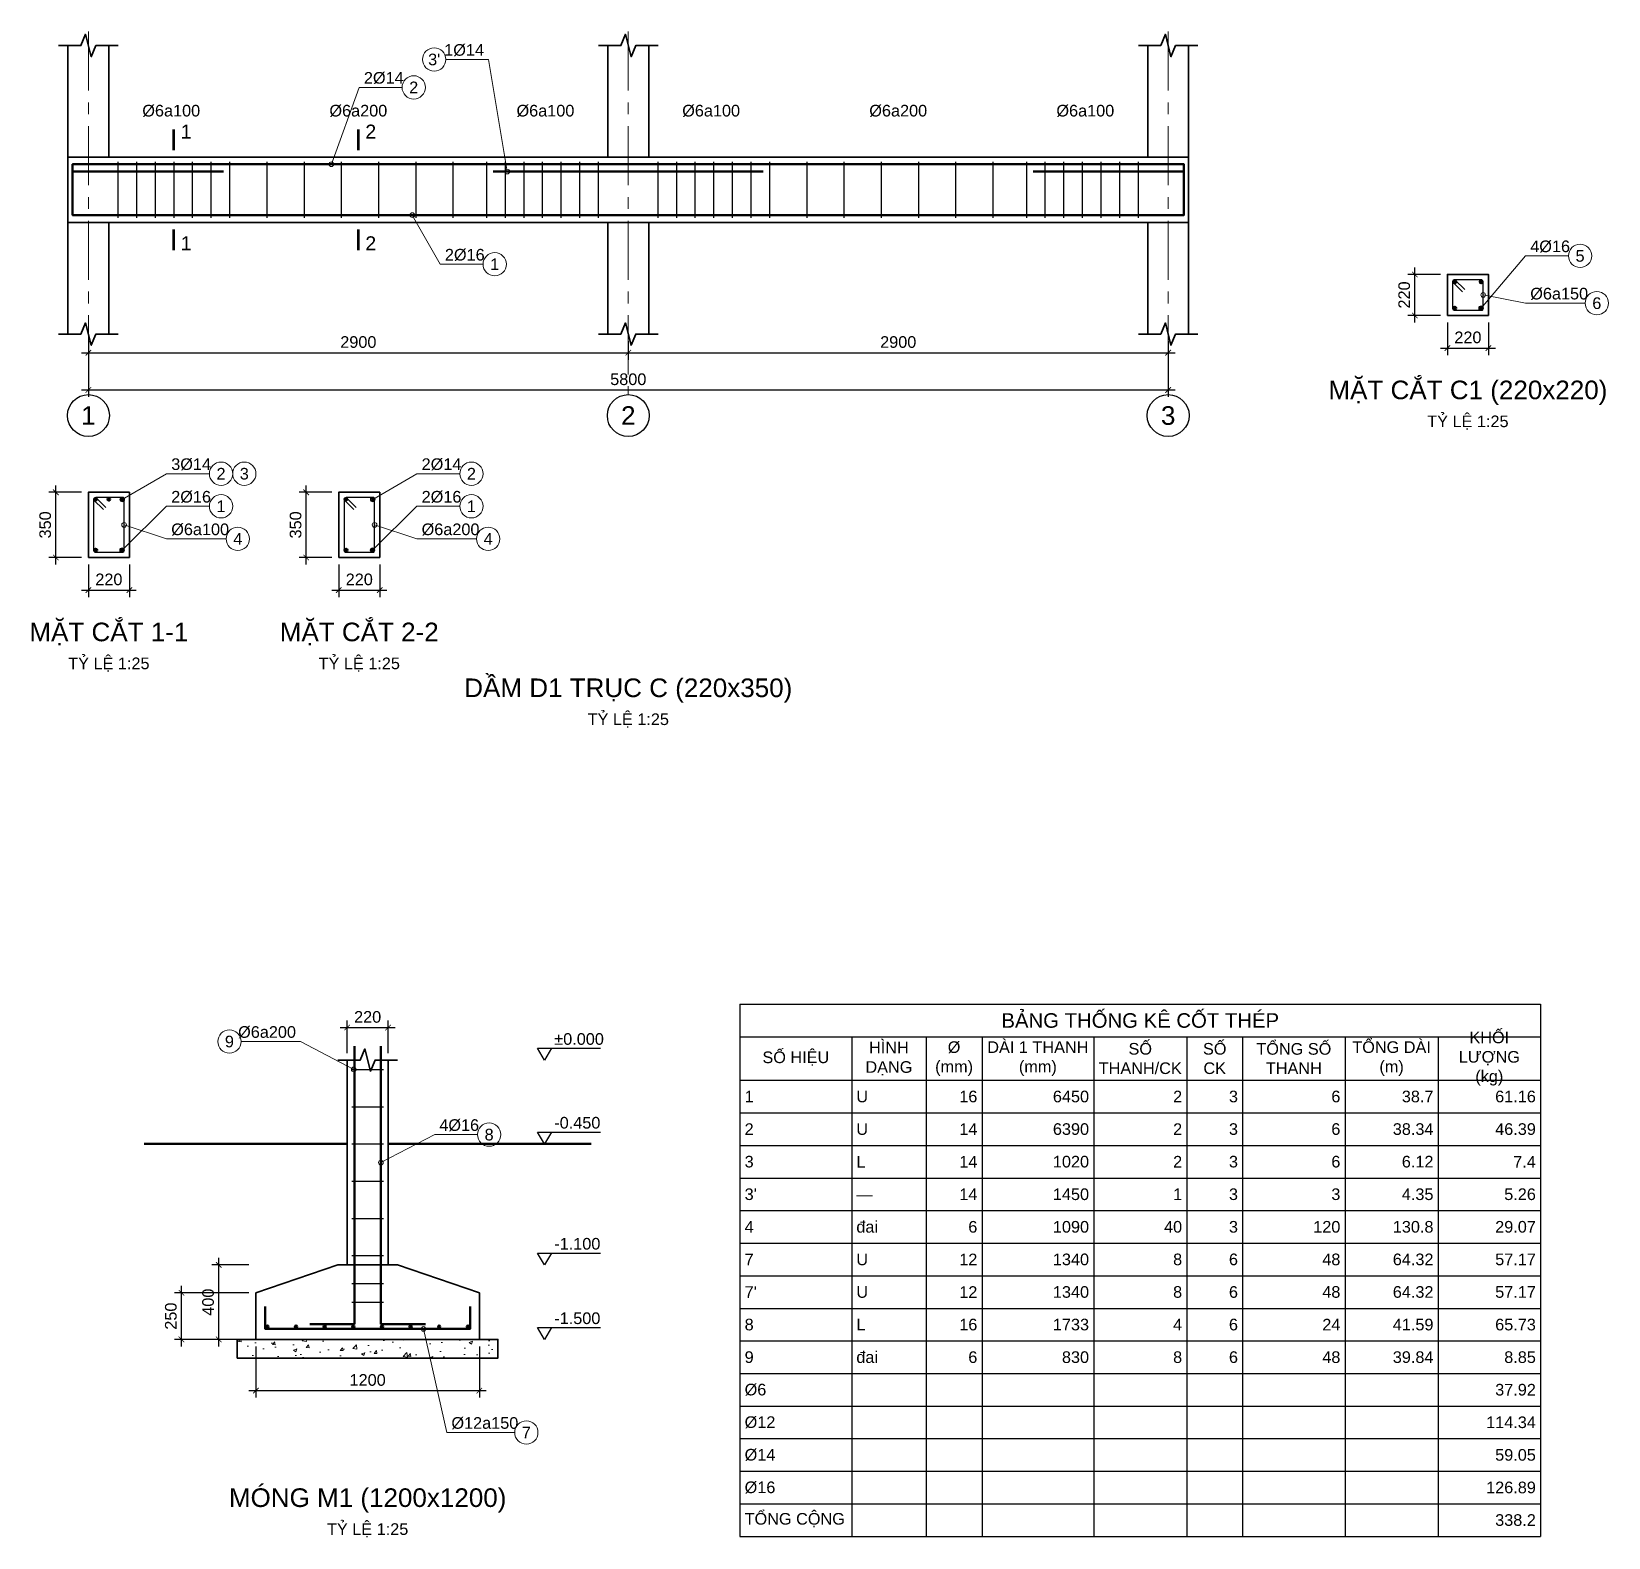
# Model space of a CAD drawing. Header units: millimetres. Extents: x -3500 to 198005, y -63125 to 18900.
# Drawn here: x -305 to 8165, y -52064 to -43975 of the extents above; entities that cross this region are included whole.
import ezdxf
from ezdxf.enums import TextEntityAlignment as Align

# ---------------------------------------------------------------- set-up
doc = ezdxf.new("R2010")
doc.units = ezdxf.units.MM
doc.header["$LTSCALE"] = 40
doc.linetypes.add('CENTER', pattern=[50.8, 31.75, -6.35, 6.35, -6.35])
for name, color, linetype, lineweight in [('A-ELEV-OTLN', 7, 'Continuous', 50), ('S-ANNO-DIMS', 1, 'Continuous', 18), ('S-ANNO-SYMB', 7, 'Continuous', 25), ('S-ANNO-TEXT', 7, 'Continuous', 18), ('S-CONC', 7, 'Continuous', 35), ('S-CONC-PATT', 8, 'Continuous', 9), ('S-GRID', 1, 'CENTER', 18), ('S-GRID-IDEN', 7, 'Continuous', 25), ('S-REBR', 1, 'Continuous', 50), ('S-REBR-STIR', 3, 'Continuous', 25)]:
    doc.layers.add(name, color=color, linetype=linetype, lineweight=lineweight)
doc.styles.add('MCP-ARIAL', font='arial.ttf')
doc.dimstyles.new('MCP-1-25', dxfattribs={"dimscale": 25, "dimtxt": 2.5, "dimasz": 1.2, "dimexe": 1.5, "dimexo": 1.5, "dimgap": 1, "dimtad": 1, "dimdec": 0, "dimdsep": 46, "dimtxsty": 'MCP-ARIAL', "dimblk": 'ARCHTICK', "dimblk1": 'ARCHTICK', "dimblk2": 'ARCHTICK', "dimcen": 0.09, "dimdle": 1.5, "dimclrd": 256, "dimclre": 256, "dimclrt": 256, "dimadec": 0, "dimazin": 0, "dimtfac": 1, "dimtdec": 4, "dimtmove": 2, "dimatfit": 3, "dimfxl": 1, "dimtolj": 1, "dimtzin": 0, "dimarcsym": 0})

msp = doc.modelspace()

# ---------------------------------------------------------------- texts
at = {"layer": 'S-ANNO-SYMB', "style": 'MCP-ARIAL'}
for s, height, p in [('1', 75, (495.5, -44550)), ('2', 75, (1487.5, -44550)), ('1', 75, (495.5, -45150)), ('2', 75, (1487.5, -45150)), ('±0.000', 62.5, (2502.5, -49417.5)), ('-0.450', 62.5, (2502.5, -49867.5)), ('-1.100', 62.5, (2502.5, -50517.5)), ('-1.500', 62.5, (2502.5, -50917.5))]:
    msp.add_text(s, height=height, dxfattribs=at).set_placement(p)
at = {"layer": 'S-ANNO-TEXT', "style": 'MCP-ARIAL'}
for s, p in [('1Ø14', (2125, -44105)), ('Ø6a200', (1115, -49380))]:
    msp.add_text(s, height=62.5, dxfattribs=at).set_placement(p, align=Align.RIGHT)
for s, p in [("3'", (1857.5, -44125)), ('2', (1747.5, -44275)), ('1', (2182.5, -45225)), ('5', (8012.5, -45180)), ('6', (8102.5, -45434)), ('2', (712.5, -46350)), ('3', (837.5, -46350)), ('2', (2057.5, -46350)), ('1', (712.5, -46525)), ('1', (2057.5, -46525)), ('4', (802.5, -46700)), ('4', (2147.5, -46700)), ('9', (757.5, -49400)), ('8', (2152.5, -49900)), ('7', (2352.5, -51500))]:
    msp.add_text(s, height=62.5, dxfattribs=at).set_placement(p, align=Align.MIDDLE_CENTER)
for s, p in [('2Ø14', (1480, -44255)), ('2Ø16', (1915, -45205)), ('4Ø16', (7745, -45160)), ('Ø6a150', (7745, -45414)), ('3Ø14', (445, -46330)), ('2Ø14', (1790, -46330)), ('2Ø16', (445, -46505)), ('2Ø16', (1790, -46505)), ('Ø6a100', (445, -46680)), ('Ø6a200', (1790, -46680)), ('4Ø16', (1885, -49880)), ('Ø12a150', (1950, -51480))]:
    msp.add_text(s, height=62.5, dxfattribs=at).set_placement(p)
for s, p in [('Ø6a100', (445, -44450)), ('Ø6a200', (1450, -44450)), ('Ø6a100', (2455, -44450)), ('Ø6a100', (3345, -44450)), ('Ø6a200', (4350, -44450)), ('Ø6a100', (5355, -44450))]:
    msp.add_text(s, height=62.5, dxfattribs=at).set_placement(p, align=Align.BOTTOM_CENTER)
for s, height, p in [('MẶT CẮT C1 (220x220)', 100, (7410, -45950)), ('TỶ LỆ 1:25', 62.5, (7410, -46100)), ('MẶT CẮT 1-1', 100, (110, -47250)), ('MẶT CẮT 2-2', 100, (1455, -47250)), ('TỶ LỆ 1:25', 62.5, (110, -47400)), ('TỶ LỆ 1:25', 62.5, (1455, -47400)), ('DẦM D1 TRỤC C (220x350)', 100, (2900, -47550)), ('TỶ LỆ 1:25', 62.5, (2900, -47700)), ('MÓNG M1 (1200x1200)', 100, (1500, -51900)), ('TỶ LỆ 1:25', 62.5, (1500, -52050))]:
    msp.add_text(s, height=height, dxfattribs=at).set_placement(p, align=Align.CENTER)
at = {"layer": 'S-GRID-IDEN', "style": 'MCP-ARIAL'}
for s, p in [('1', (0, -46037.5)), ('2', (2900, -46037.5)), ('3', (5800, -46037.5))]:
    msp.add_text(s, height=100, dxfattribs=at).set_placement(p, align=Align.MIDDLE_CENTER)

# ---------------------------------------------------------------- blocks, each defined once
blk = doc.blocks.new('_ArchTick')
at = {"color": 0, "linetype": 'ByBlock', "const_width": 0.15}
blk.add_lwpolyline([(-0.5, -0.5), (0.5, 0.5)], dxfattribs=at)
blk = doc.blocks.new('*D76')
at = {"layer": 'Defpoints', "color": 0, "transparency": 16777216}
for p in [(0, -45600), (2900, -45600), (2900, -45700)]:
    blk.add_point(p, dxfattribs=at)
at = {"layer": 'S-ANNO-DIMS', "lineweight": -2, "transparency": 16777216}
for p, q in [((0, -45637.5), (0, -45737.5)), ((2900, -45637.5), (2900, -45737.5)), ((-37.5, -45700), (2937.5, -45700))]:
    blk.add_line(p, q, dxfattribs=at)
at = {"layer": 'S-ANNO-DIMS', "lineweight": -2, "transparency": 16777216, "xscale": 30, "yscale": 30, "zscale": 30, "rotation": 180}
blk.add_blockref('_ArchTick', (0, -45700), dxfattribs=at)
at = {"layer": 'S-ANNO-DIMS', "lineweight": -2, "transparency": 16777216, "xscale": 30, "yscale": 30, "zscale": 30}
blk.add_blockref('_ArchTick', (2900, -45700), dxfattribs=at)
at = {"layer": 'S-ANNO-DIMS', "transparency": 16777216, "insert": (1450, -45643.1), "char_height": 62.5, "attachment_point": 5, "style": 'MCP-ARIAL'}
blk.add_mtext('\\A1;2900', dxfattribs=at)
blk = doc.blocks.new('*D77')
at = {"layer": 'Defpoints', "color": 0, "transparency": 16777216}
for p in [(2900, -45600), (5800, -45600), (5800, -45700)]:
    blk.add_point(p, dxfattribs=at)
at = {"layer": 'S-ANNO-DIMS', "lineweight": -2, "transparency": 16777216}
for p, q in [((2900, -45637.5), (2900, -45737.5)), ((5800, -45637.5), (5800, -45737.5)), ((2862.5, -45700), (5837.5, -45700))]:
    blk.add_line(p, q, dxfattribs=at)
at = {"layer": 'S-ANNO-DIMS', "lineweight": -2, "transparency": 16777216, "xscale": 30, "yscale": 30, "zscale": 30, "rotation": 180}
blk.add_blockref('_ArchTick', (2900, -45700), dxfattribs=at)
at = {"layer": 'S-ANNO-DIMS', "lineweight": -2, "transparency": 16777216, "xscale": 30, "yscale": 30, "zscale": 30}
blk.add_blockref('_ArchTick', (5800, -45700), dxfattribs=at)
at = {"layer": 'S-ANNO-DIMS', "transparency": 16777216, "insert": (4350, -45643.1), "char_height": 62.5, "attachment_point": 5, "style": 'MCP-ARIAL'}
blk.add_mtext('\\A1;2900', dxfattribs=at)
blk = doc.blocks.new('*D78')
at = {"layer": 'Defpoints', "color": 0, "transparency": 16777216}
for p in [(0, -45600), (5800, -45600), (5800, -45900)]:
    blk.add_point(p, dxfattribs=at)
at = {"layer": 'S-ANNO-DIMS', "lineweight": -2, "transparency": 16777216}
for p, q in [((0, -45637.5), (0, -45937.5)), ((5800, -45637.5), (5800, -45937.5)), ((-37.5, -45900), (5837.5, -45900))]:
    blk.add_line(p, q, dxfattribs=at)
at = {"layer": 'S-ANNO-DIMS', "lineweight": -2, "transparency": 16777216, "xscale": 30, "yscale": 30, "zscale": 30, "rotation": 180}
blk.add_blockref('_ArchTick', (0, -45900), dxfattribs=at)
at = {"layer": 'S-ANNO-DIMS', "lineweight": -2, "transparency": 16777216, "xscale": 30, "yscale": 30, "zscale": 30}
blk.add_blockref('_ArchTick', (5800, -45900), dxfattribs=at)
at = {"layer": 'S-ANNO-DIMS', "transparency": 16777216, "insert": (2900, -45843.1), "char_height": 62.5, "attachment_point": 5, "style": 'MCP-ARIAL'}
blk.add_mtext('\\A1;5800', dxfattribs=at)
blk = doc.blocks.new('*D79')
at = {"layer": 'Defpoints', "color": 0, "transparency": 16777216}
for p in [(0, -46800), (220, -46800), (220, -46975)]:
    blk.add_point(p, dxfattribs=at)
at = {"layer": 'S-ANNO-DIMS', "lineweight": -2, "transparency": 16777216}
for p, q in [((0, -46837.5), (0, -47012.5)), ((220, -46837.5), (220, -47012.5)), ((-37.5, -46975), (257.5, -46975))]:
    blk.add_line(p, q, dxfattribs=at)
at = {"layer": 'S-ANNO-DIMS', "lineweight": -2, "transparency": 16777216, "xscale": 30, "yscale": 30, "zscale": 30, "rotation": 180}
blk.add_blockref('_ArchTick', (0, -46975), dxfattribs=at)
at = {"layer": 'S-ANNO-DIMS', "lineweight": -2, "transparency": 16777216, "xscale": 30, "yscale": 30, "zscale": 30}
blk.add_blockref('_ArchTick', (220, -46975), dxfattribs=at)
at = {"layer": 'S-ANNO-DIMS', "transparency": 16777216, "insert": (110, -46918.1), "char_height": 62.5, "attachment_point": 5, "style": 'MCP-ARIAL'}
blk.add_mtext('\\A1;220', dxfattribs=at)
blk = doc.blocks.new('*D80')
at = {"layer": 'Defpoints', "color": 0, "transparency": 16777216}
for p in [(-175, -46450), (0, -46450), (0, -46800)]:
    blk.add_point(p, dxfattribs=at)
at = {"layer": 'S-ANNO-DIMS', "lineweight": -2, "transparency": 16777216}
for p, q in [((-175, -46837.5), (-175, -46412.5)), ((-37.5, -46450), (-212.5, -46450)), ((-37.5, -46800), (-212.5, -46800))]:
    blk.add_line(p, q, dxfattribs=at)
at = {"layer": 'S-ANNO-DIMS', "lineweight": -2, "transparency": 16777216, "xscale": 30, "yscale": 30, "zscale": 30}
for p, rotation in [((-175, -46450), 90), ((-175, -46800), 270)]:
    blk.add_blockref('_ArchTick', p, dxfattribs=dict(at, rotation=rotation))
at = {"layer": 'S-ANNO-DIMS', "transparency": 16777216, "insert": (-231.9, -46625), "char_height": 62.5, "attachment_point": 5, "rotation": 90, "style": 'MCP-ARIAL'}
blk.add_mtext('\\A1;350', dxfattribs=at)
blk = doc.blocks.new('*D81')
at = {"layer": 'Defpoints', "color": 0, "transparency": 16777216}
for p in [(1345, -46800), (1565, -46800), (1565, -46975)]:
    blk.add_point(p, dxfattribs=at)
at = {"layer": 'S-ANNO-DIMS', "lineweight": -2, "transparency": 16777216}
for p, q in [((1345, -46837.5), (1345, -47012.5)), ((1565, -46837.5), (1565, -47012.5)), ((1307.5, -46975), (1602.5, -46975))]:
    blk.add_line(p, q, dxfattribs=at)
at = {"layer": 'S-ANNO-DIMS', "lineweight": -2, "transparency": 16777216, "xscale": 30, "yscale": 30, "zscale": 30, "rotation": 180}
blk.add_blockref('_ArchTick', (1345, -46975), dxfattribs=at)
at = {"layer": 'S-ANNO-DIMS', "lineweight": -2, "transparency": 16777216, "xscale": 30, "yscale": 30, "zscale": 30}
blk.add_blockref('_ArchTick', (1565, -46975), dxfattribs=at)
at = {"layer": 'S-ANNO-DIMS', "transparency": 16777216, "insert": (1455, -46918.1), "char_height": 62.5, "attachment_point": 5, "style": 'MCP-ARIAL'}
blk.add_mtext('\\A1;220', dxfattribs=at)
blk = doc.blocks.new('*D82')
at = {"layer": 'Defpoints', "color": 0, "transparency": 16777216}
for p in [(1170, -46450), (1345, -46450), (1345, -46800)]:
    blk.add_point(p, dxfattribs=at)
at = {"layer": 'S-ANNO-DIMS', "lineweight": -2, "transparency": 16777216}
for p, q in [((1170, -46837.5), (1170, -46412.5)), ((1307.5, -46450), (1132.5, -46450)), ((1307.5, -46800), (1132.5, -46800))]:
    blk.add_line(p, q, dxfattribs=at)
at = {"layer": 'S-ANNO-DIMS', "lineweight": -2, "transparency": 16777216, "xscale": 30, "yscale": 30, "zscale": 30}
for p, rotation in [((1170, -46450), 90), ((1170, -46800), 270)]:
    blk.add_blockref('_ArchTick', p, dxfattribs=dict(at, rotation=rotation))
at = {"layer": 'S-ANNO-DIMS', "transparency": 16777216, "insert": (1113.1, -46625), "char_height": 62.5, "attachment_point": 5, "rotation": 90, "style": 'MCP-ARIAL'}
blk.add_mtext('\\A1;350', dxfattribs=at)
blk = doc.blocks.new('*D83')
at = {"layer": 'Defpoints', "color": 0, "transparency": 16777216}
for p in [(7300, -45500), (7520, -45500), (7520, -45675)]:
    blk.add_point(p, dxfattribs=at)
at = {"layer": 'S-ANNO-DIMS', "lineweight": -2, "transparency": 16777216}
for p, q in [((7300, -45537.5), (7300, -45712.5)), ((7520, -45537.5), (7520, -45712.5)), ((7262.5, -45675), (7557.5, -45675))]:
    blk.add_line(p, q, dxfattribs=at)
at = {"layer": 'S-ANNO-DIMS', "lineweight": -2, "transparency": 16777216, "xscale": 30, "yscale": 30, "zscale": 30, "rotation": 180}
blk.add_blockref('_ArchTick', (7300, -45675), dxfattribs=at)
at = {"layer": 'S-ANNO-DIMS', "lineweight": -2, "transparency": 16777216, "xscale": 30, "yscale": 30, "zscale": 30}
blk.add_blockref('_ArchTick', (7520, -45675), dxfattribs=at)
at = {"layer": 'S-ANNO-DIMS', "transparency": 16777216, "insert": (7410, -45618.1), "char_height": 62.5, "attachment_point": 5, "style": 'MCP-ARIAL'}
blk.add_mtext('\\A1;220', dxfattribs=at)
blk = doc.blocks.new('*D84')
at = {"layer": 'Defpoints', "color": 0, "transparency": 16777216}
for p in [(7125, -45280), (7300, -45280), (7300, -45500)]:
    blk.add_point(p, dxfattribs=at)
at = {"layer": 'S-ANNO-DIMS', "lineweight": -2, "transparency": 16777216}
for p, q in [((7262.5, -45280), (7087.5, -45280)), ((7125, -45537.5), (7125, -45242.5)), ((7262.5, -45500), (7087.5, -45500))]:
    blk.add_line(p, q, dxfattribs=at)
at = {"layer": 'S-ANNO-DIMS', "lineweight": -2, "transparency": 16777216, "xscale": 30, "yscale": 30, "zscale": 30}
for p, rotation in [((7125, -45280), 90), ((7125, -45500), 270)]:
    blk.add_blockref('_ArchTick', p, dxfattribs=dict(at, rotation=rotation))
at = {"layer": 'S-ANNO-DIMS', "transparency": 16777216, "insert": (7068.1, -45390), "char_height": 62.5, "attachment_point": 5, "rotation": 90, "style": 'MCP-ARIAL'}
blk.add_mtext('\\A1;220', dxfattribs=at)
blk = doc.blocks.new('*D85')
at = {"layer": 'Defpoints', "color": 0, "transparency": 16777216}
for p in [(900, -51000), (2100, -51000), (2100, -51275)]:
    blk.add_point(p, dxfattribs=at)
at = {"layer": 'S-ANNO-DIMS', "lineweight": -2, "transparency": 16777216}
for p, q in [((900, -51037.5), (900, -51312.5)), ((2100, -51037.5), (2100, -51312.5)), ((862.5, -51275), (2137.5, -51275))]:
    blk.add_line(p, q, dxfattribs=at)
at = {"layer": 'S-ANNO-DIMS', "lineweight": -2, "transparency": 16777216, "xscale": 30, "yscale": 30, "zscale": 30, "rotation": 180}
blk.add_blockref('_ArchTick', (900, -51275), dxfattribs=at)
at = {"layer": 'S-ANNO-DIMS', "lineweight": -2, "transparency": 16777216, "xscale": 30, "yscale": 30, "zscale": 30}
blk.add_blockref('_ArchTick', (2100, -51275), dxfattribs=at)
at = {"layer": 'S-ANNO-DIMS', "transparency": 16777216, "insert": (1500, -51218.1), "char_height": 62.5, "attachment_point": 5, "style": 'MCP-ARIAL'}
blk.add_mtext('\\A1;1200', dxfattribs=at)
blk = doc.blocks.new('*D86')
at = {"layer": 'Defpoints', "color": 0, "transparency": 16777216}
for p in [(1610, -49325), (1390, -49500), (1610, -49500)]:
    blk.add_point(p, dxfattribs=at)
at = {"layer": 'S-ANNO-DIMS', "lineweight": -2, "transparency": 16777216}
for p, q in [((1390, -49462.5), (1390, -49287.5)), ((1610, -49462.5), (1610, -49287.5)), ((1352.5, -49325), (1647.5, -49325))]:
    blk.add_line(p, q, dxfattribs=at)
at = {"layer": 'S-ANNO-DIMS', "lineweight": -2, "transparency": 16777216, "xscale": 30, "yscale": 30, "zscale": 30, "rotation": 180}
blk.add_blockref('_ArchTick', (1390, -49325), dxfattribs=at)
at = {"layer": 'S-ANNO-DIMS', "lineweight": -2, "transparency": 16777216, "xscale": 30, "yscale": 30, "zscale": 30}
blk.add_blockref('_ArchTick', (1610, -49325), dxfattribs=at)
at = {"layer": 'S-ANNO-DIMS', "transparency": 16777216, "insert": (1500, -49268.1), "char_height": 62.5, "attachment_point": 5, "style": 'MCP-ARIAL'}
blk.add_mtext('\\A1;220', dxfattribs=at)
blk = doc.blocks.new('*D87')
at = {"layer": 'Defpoints', "color": 0, "transparency": 16777216}
for p in [(700, -50600), (900, -50600), (900, -51000)]:
    blk.add_point(p, dxfattribs=at)
at = {"layer": 'S-ANNO-DIMS', "lineweight": -2, "transparency": 16777216}
for p, q in [((700, -51037.5), (700, -50562.5)), ((862.5, -50600), (662.5, -50600)), ((862.5, -51000), (662.5, -51000))]:
    blk.add_line(p, q, dxfattribs=at)
at = {"layer": 'S-ANNO-DIMS', "lineweight": -2, "transparency": 16777216, "xscale": 30, "yscale": 30, "zscale": 30}
for p, rotation in [((700, -50600), 90), ((700, -51000), 270)]:
    blk.add_blockref('_ArchTick', p, dxfattribs=dict(at, rotation=rotation))
at = {"layer": 'S-ANNO-DIMS', "transparency": 16777216, "insert": (643.1, -50800), "char_height": 62.5, "attachment_point": 5, "rotation": 90, "style": 'MCP-ARIAL'}
blk.add_mtext('\\A1;400', dxfattribs=at)
blk = doc.blocks.new('*D88')
at = {"layer": 'Defpoints', "color": 0, "transparency": 16777216}
for p in [(500, -50750), (900, -50750), (900, -51000)]:
    blk.add_point(p, dxfattribs=at)
at = {"layer": 'S-ANNO-DIMS', "lineweight": -2, "transparency": 16777216}
for p, q in [((500, -51037.5), (500, -50712.5)), ((862.5, -50750), (462.5, -50750)), ((862.5, -51000), (462.5, -51000))]:
    blk.add_line(p, q, dxfattribs=at)
at = {"layer": 'S-ANNO-DIMS', "lineweight": -2, "transparency": 16777216, "xscale": 30, "yscale": 30, "zscale": 30}
for p, rotation in [((500, -50750), 90), ((500, -51000), 270)]:
    blk.add_blockref('_ArchTick', p, dxfattribs=dict(at, rotation=rotation))
at = {"layer": 'S-ANNO-DIMS', "transparency": 16777216, "insert": (443.1, -50875), "char_height": 62.5, "attachment_point": 5, "rotation": 90, "style": 'MCP-ARIAL'}
blk.add_mtext('\\A1;250', dxfattribs=at)
blk = doc.blocks.new('*T89')
at = {"layer": 'S-ANNO-TEXT', "color": 0, "linetype": 'ByBlock', "lineweight": -2, "transparency": 16777216}
for p, q in [((0, 0), (4300, 0)), ((0, 0), (0, -2858.1)), ((4300, 0), (4300, -2858.1)), ((0, -175), (4300, -175)), ((600, -175), (600, -2858.1)), ((1000, -175), (1000, -2858.1)), ((1300, -175), (1300, -2858.1)), ((1900, -175), (1900, -2858.1)), ((2400, -175), (2400, -2858.1)), ((2700, -175), (2700, -2858.1)), ((3250, -175), (3250, -2858.1)), ((3750, -175), (3750, -2858.1)), ((0, -408.1), (4300, -408.1)), ((0, -583.1), (4300, -583.1)), ((0, -758.1), (4300, -758.1)), ((0, -933.1), (4300, -933.1)), ((0, -1108.1), (4300, -1108.1)), ((0, -1283.1), (4300, -1283.1)), ((0, -1458.1), (4300, -1458.1)), ((0, -1633.1), (4300, -1633.1)), ((0, -1808.1), (4300, -1808.1)), ((0, -1983.1), (4300, -1983.1)), ((0, -2158.1), (4300, -2158.1)), ((0, -2333.1), (4300, -2333.1)), ((0, -2508.1), (4300, -2508.1)), ((0, -2683.1), (4300, -2683.1)), ((0, -2858.1), (4300, -2858.1))]:
    blk.add_line(p, q, dxfattribs=at)
at = {"layer": 'S-ANNO-TEXT', "color": 0, "transparency": 16777216, "style": 'MCP-ARIAL'}
for s, insert, char_height, width, attachment_point in [('BẢNG THỐNG KÊ CỐT THÉP', (2150, -87.5), 78.125, 4250, 5), ('KHỐI LƯỢNG (kg)', (4025, -291.6), 62.5, 500, 5), ('SỐ HIỆU', (300, -291.6), 62.5, 550, 5), ('HÌNH DẠNG', (800, -291.6), 62.5, 350, 5), ('Ø (mm)', (1150, -291.6), 62.5, 250, 5), ('DÀI 1 THANH (mm)', (1600, -291.6), 62.5, 550, 5), ('SỐ THANH/CK', (2150, -291.6), 62.5, 450, 5), ('SỐ CK', (2550, -291.6), 62.5, 250, 5), ('TỔNG SỐ THANH', (2975, -291.6), 62.5, 500, 5), ('TỔNG DÀI (m)', (3500, -291.6), 62.5, 450, 5), ('1', (25, -495.6), 62.5, 550, 4), ('U', (625, -495.6), 62.5, 350, 4), ('16', (1275, -495.6), 62.5, 250, 6), ('6450', (1875, -495.6), 62.5, 550, 6), ('2', (2375, -495.6), 62.5, 450, 6), ('3', (2675, -495.6), 62.5, 250, 6), ('6', (3225, -495.6), 62.5, 500, 6), ('38.7', (3725, -495.6), 62.5, 450, 6), ('61.16', (4275, -495.6), 62.5, 500, 6), ('2', (25, -670.6), 62.5, 550, 4), ('U', (625, -670.6), 62.5, 350, 4), ('14', (1275, -670.6), 62.5, 250, 6), ('6390', (1875, -670.6), 62.5, 550, 6), ('2', (2375, -670.6), 62.5, 450, 6), ('3', (2675, -670.6), 62.5, 250, 6), ('6', (3225, -670.6), 62.5, 500, 6), ('38.34', (3725, -670.6), 62.5, 450, 6), ('46.39', (4275, -670.6), 62.5, 500, 6), ('3', (25, -845.6), 62.5, 550, 4), ('L', (625, -845.6), 62.5, 350, 4), ('14', (1275, -845.6), 62.5, 250, 6), ('1020', (1875, -845.6), 62.5, 550, 6), ('2', (2375, -845.6), 62.5, 450, 6), ('3', (2675, -845.6), 62.5, 250, 6), ('6', (3225, -845.6), 62.5, 500, 6), ('6.12', (3725, -845.6), 62.5, 450, 6), ('7.4', (4275, -845.6), 62.5, 500, 6), ("3'", (25, -1020.6), 62.5, 550, 4), ('14', (1275, -1020.6), 62.5, 250, 6), ('1450', (1875, -1020.6), 62.5, 550, 6), ('1', (2375, -1020.6), 62.5, 450, 6), ('3', (2675, -1020.6), 62.5, 250, 6), ('3', (3225, -1020.6), 62.5, 500, 6), ('4.35', (3725, -1020.6), 62.5, 450, 6), ('5.26', (4275, -1020.6), 62.5, 500, 6), ('—', (625, -1020.6), 62.5, 350, 4), ('4', (25, -1195.6), 62.5, 550, 4), ('đai', (625, -1195.6), 62.5, 350, 4), ('6', (1275, -1195.6), 62.5, 250, 6), ('1090', (1875, -1195.6), 62.5, 550, 6), ('40', (2375, -1195.6), 62.5, 450, 6), ('3', (2675, -1195.6), 62.5, 250, 6), ('120', (3225, -1195.6), 62.5, 500, 6), ('130.8', (3725, -1195.6), 62.5, 450, 6), ('29.07', (4275, -1195.6), 62.5, 500, 6), ('7', (25, -1370.6), 62.5, 550, 4), ('U', (625, -1370.6), 62.5, 350, 4), ('12', (1275, -1370.6), 62.5, 250, 6), ('1340', (1875, -1370.6), 62.5, 550, 6), ('8', (2375, -1370.6), 62.5, 450, 6), ('6', (2675, -1370.6), 62.5, 250, 6), ('48', (3225, -1370.6), 62.5, 500, 6), ('64.32', (3725, -1370.6), 62.5, 450, 6), ('57.17', (4275, -1370.6), 62.5, 500, 6), ("7'", (25, -1545.6), 62.5, 550, 4), ('U', (625, -1545.6), 62.5, 350, 4), ('12', (1275, -1545.6), 62.5, 250, 6), ('1340', (1875, -1545.6), 62.5, 550, 6), ('8', (2375, -1545.6), 62.5, 450, 6), ('6', (2675, -1545.6), 62.5, 250, 6), ('48', (3225, -1545.6), 62.5, 500, 6), ('64.32', (3725, -1545.6), 62.5, 450, 6), ('57.17', (4275, -1545.6), 62.5, 500, 6), ('8', (25, -1720.6), 62.5, 550, 4), ('L', (625, -1720.6), 62.5, 350, 4), ('16', (1275, -1720.6), 62.5, 250, 6), ('1733', (1875, -1720.6), 62.5, 550, 6), ('4', (2375, -1720.6), 62.5, 450, 6), ('6', (2675, -1720.6), 62.5, 250, 6), ('24', (3225, -1720.6), 62.5, 500, 6), ('41.59', (3725, -1720.6), 62.5, 450, 6), ('65.73', (4275, -1720.6), 62.5, 500, 6), ('9', (25, -1895.6), 62.5, 550, 4), ('đai', (625, -1895.6), 62.5, 350, 4), ('6', (1275, -1895.6), 62.5, 250, 6), ('830', (1875, -1895.6), 62.5, 550, 6), ('8', (2375, -1895.6), 62.5, 450, 6), ('6', (2675, -1895.6), 62.5, 250, 6), ('48', (3225, -1895.6), 62.5, 500, 6), ('39.84', (3725, -1895.6), 62.5, 450, 6), ('8.85', (4275, -1895.6), 62.5, 500, 6), ('Ø6', (25, -2070.6), 62.5, 550, 4), ('37.92', (4275, -2070.6), 62.5, 500, 6), ('Ø12', (25, -2245.6), 62.5, 550, 4), ('114.34', (4275, -2245.6), 62.5, 500, 6), ('Ø14', (25, -2420.6), 62.5, 550, 4), ('59.05', (4275, -2420.6), 62.5, 500, 6), ('Ø16', (25, -2595.6), 62.5, 550, 4), ('126.89', (4275, -2595.6), 62.5, 500, 6), ('TỔNG CỘNG', (25, -2770.6), 62.5, 550, 4), ('338.2', (4275, -2770.6), 62.5, 500, 6)]:
    blk.add_mtext(s, dxfattribs=dict(at, insert=insert, char_height=char_height, width=width, attachment_point=attachment_point))

# ---------------------------------------------------------------- dimensions: what is measured, and where the dimension line sits
at = {"layer": 'S-ANNO-DIMS'}
for base, p1, p2, picture, middle in [((7125, -45280), (7300, -45500), (7300, -45280), '*D84', (7068.089, -45390)), ((-175, -46450), (0, -46800), (0, -46450), '*D80', (-231.932, -46625)), ((1170, -46450), (1345, -46800), (1345, -46450), '*D82', (1113.068, -46625)), ((700, -50600), (900, -51000), (900, -50600), '*D87', (643.089, -50800)), ((500, -50750), (900, -51000), (900, -50750), '*D88', (443.089, -50875))]:
    dim = msp.add_linear_dim(base=base, p1=p1, p2=p2, angle=90, dimstyle='MCP-1-25', dxfattribs=at)
    dim.commit()
    dim.dimension.update_dxf_attribs({"geometry": picture, "text_midpoint": middle})
for base, p1, p2, picture, middle in [((7520, -45675), (7300, -45500), (7520, -45500), '*D83', (7410, -45618.089)), ((2900, -45700), (0, -45600), (2900, -45600), '*D76', (1450, -45643.089)), ((5800, -45900), (0, -45600), (5800, -45600), '*D78', (2900, -45843.089)), ((5800, -45700), (2900, -45600), (5800, -45600), '*D77', (4350, -45643.089)), ((220, -46975), (0, -46800), (220, -46800), '*D79', (110, -46918.089)), ((1565, -46975), (1345, -46800), (1565, -46800), '*D81', (1455, -46918.089)), ((1610, -49325), (1390, -49500), (1610, -49500), '*D86', (1500, -49268.089)), ((2100, -51275), (900, -51000), (2100, -51000), '*D85', (1500, -51218.089))]:
    dim = msp.add_linear_dim(base=base, p1=p1, p2=p2, dimstyle='MCP-1-25', dxfattribs=at)
    dim.commit()
    dim.dimension.update_dxf_attribs({"geometry": picture, "text_midpoint": middle})

# ---------------------------------------------------------------- hatches: boundary and pattern name
at = {"layer": 'S-CONC-PATT'}
h = msp.add_hatch(dxfattribs=at)
h.set_pattern_fill('AR-CONC', color=256, style=0)
h.paths.add_polyline_path([(800, -51100), (2200, -51100), (2200, -51000), (800, -51000)], flags=16)
at = {"layer": 'S-REBR'}
for points in [[(7347, -45319), (7345.93, -45315), (7343, -45312.07), (7339, -45311), (7335, -45312.07), (7332.07, -45315), (7331, -45319), (7332.07, -45323), (7335, -45325.93), (7339, -45327), (7343, -45325.93), (7345.93, -45323)], [(7489, -45319), (7487.93, -45315), (7485, -45312.07), (7481, -45311), (7477, -45312.07), (7474.07, -45315), (7473, -45319), (7474.07, -45323), (7477, -45325.93), (7481, -45327), (7485, -45325.93), (7487.93, -45323)], [(7347, -45461), (7345.93, -45457), (7343, -45454.07), (7339, -45453), (7335, -45454.07), (7332.07, -45457), (7331, -45461), (7332.07, -45465), (7335, -45467.93), (7339, -45469), (7343, -45467.93), (7345.93, -45465)], [(7489, -45461), (7487.93, -45457), (7485, -45454.07), (7481, -45453), (7477, -45454.07), (7474.07, -45457), (7473, -45461), (7474.07, -45465), (7477, -45467.93), (7481, -45469), (7485, -45467.93), (7487.93, -45465)], [(45, -46488), (44.06, -46484.5), (41.5, -46481.94), (38, -46481), (34.5, -46481.94), (31.94, -46484.5), (31, -46488), (31.94, -46491.5), (34.5, -46494.06), (38, -46495), (41.5, -46494.06), (44.06, -46491.5)], [(117, -46488), (116.06, -46484.5), (113.5, -46481.94), (110, -46481), (106.5, -46481.94), (103.94, -46484.5), (103, -46488), (103.94, -46491.5), (106.5, -46494.06), (110, -46495), (113.5, -46494.06), (116.06, -46491.5)], [(189, -46488), (188.06, -46484.5), (185.5, -46481.94), (182, -46481), (178.5, -46481.94), (175.94, -46484.5), (175, -46488), (175.94, -46491.5), (178.5, -46494.06), (182, -46495), (185.5, -46494.06), (188.06, -46491.5)], [(1390, -46488), (1389.06, -46484.5), (1386.5, -46481.94), (1383, -46481), (1379.5, -46481.94), (1376.94, -46484.5), (1376, -46488), (1376.94, -46491.5), (1379.5, -46494.06), (1383, -46495), (1386.5, -46494.06), (1389.06, -46491.5)], [(1534, -46488), (1533.06, -46484.5), (1530.5, -46481.94), (1527, -46481), (1523.5, -46481.94), (1520.94, -46484.5), (1520, -46488), (1520.94, -46491.5), (1523.5, -46494.06), (1527, -46495), (1530.5, -46494.06), (1533.06, -46491.5)], [(47, -46761), (45.93, -46757), (43, -46754.07), (39, -46753), (35, -46754.07), (32.07, -46757), (31, -46761), (32.07, -46765), (35, -46767.93), (39, -46769), (43, -46767.93), (45.93, -46765)], [(189, -46761), (187.93, -46757), (185, -46754.07), (181, -46753), (177, -46754.07), (174.07, -46757), (173, -46761), (174.07, -46765), (177, -46767.93), (181, -46769), (185, -46767.93), (187.93, -46765)], [(1392, -46761), (1390.93, -46757), (1388, -46754.07), (1384, -46753), (1380, -46754.07), (1377.07, -46757), (1376, -46761), (1377.07, -46765), (1380, -46767.93), (1384, -46769), (1388, -46767.93), (1390.93, -46765)], [(1534, -46761), (1532.93, -46757), (1530, -46754.07), (1526, -46753), (1522, -46754.07), (1519.07, -46757), (1518, -46761), (1519.07, -46765), (1522, -46767.93), (1526, -46769), (1530, -46767.93), (1532.93, -46765)], [(968, -50932), (966.85, -50928.47), (963.85, -50926.29), (960.15, -50926.29), (957.15, -50928.47), (956, -50932), (957.15, -50935.53), (960.15, -50937.71), (963.85, -50937.71), (966.85, -50935.53)], [(1121.71, -50932), (1120.57, -50928.47), (1117.57, -50926.29), (1113.86, -50926.29), (1110.86, -50928.47), (1109.71, -50932), (1110.86, -50935.53), (1113.86, -50937.71), (1117.57, -50937.71), (1120.57, -50935.53)], [(1275.43, -50932), (1274.28, -50928.47), (1271.28, -50926.29), (1267.57, -50926.29), (1264.57, -50928.47), (1263.43, -50932), (1264.57, -50935.53), (1267.57, -50937.71), (1271.28, -50937.71), (1274.28, -50935.53)], [(1429.14, -50932), (1428, -50928.47), (1425, -50926.29), (1421.29, -50926.29), (1418.29, -50928.47), (1417.14, -50932), (1418.29, -50935.53), (1421.29, -50937.71), (1425, -50937.71), (1428, -50935.53)], [(1582.86, -50932), (1581.71, -50928.47), (1578.71, -50926.29), (1575, -50926.29), (1572, -50928.47), (1570.86, -50932), (1572, -50935.53), (1575, -50937.71), (1578.71, -50937.71), (1581.71, -50935.53)], [(1736.57, -50932), (1735.43, -50928.47), (1732.43, -50926.29), (1728.72, -50926.29), (1725.72, -50928.47), (1724.57, -50932), (1725.72, -50935.53), (1728.72, -50937.71), (1732.43, -50937.71), (1735.43, -50935.53)], [(1890.29, -50932), (1889.14, -50928.47), (1886.14, -50926.29), (1882.43, -50926.29), (1879.43, -50928.47), (1878.29, -50932), (1879.43, -50935.53), (1882.43, -50937.71), (1886.14, -50937.71), (1889.14, -50935.53)], [(2044, -50932), (2042.85, -50928.47), (2039.85, -50926.29), (2036.15, -50926.29), (2033.15, -50928.47), (2032, -50932), (2033.15, -50935.53), (2036.15, -50937.71), (2039.85, -50937.71), (2042.85, -50935.53)]]:
    msp.add_hatch(color=256, dxfattribs=at).paths.add_polyline_path(points, flags=16)

# ---------------------------------------------------------------- linework, layer by layer
at = {"layer": 'A-ELEV-OTLN'}
for p, q in [((300, -49950), (1390, -49950)), ((1610, -49950), (2700, -49950))]:
    msp.add_line(p, q, dxfattribs=at)
at = {"layer": 'S-ANNO-SYMB'}
for p, q in [((2412.5, -49436.25), (2750, -49436.25)), ((2412.5, -49886.25), (2750, -49886.25)), ((2412.5, -50536.25), (2750, -50536.25)), ((2412.5, -50936.25), (2750, -50936.25))]:
    msp.add_line(p, q, dxfattribs=at)
at = {"layer": 'S-ANNO-SYMB', "const_width": 15}
for points in [[(458, -44612.5), (458, -44500)], [(1450, -44612.5), (1450, -44500)], [(458, -45037.5), (458, -45150)], [(1450, -45037.5), (1450, -45150)]]:
    msp.add_lwpolyline(points, dxfattribs=at)
at = {"layer": 'S-ANNO-SYMB'}
for points in [[(2450, -49500), (2412.5, -49436.25), (2487.5, -49436.25)], [(2450, -49950), (2412.5, -49886.25), (2487.5, -49886.25)], [(2450, -50600), (2412.5, -50536.25), (2487.5, -50536.25)], [(2450, -51000), (2412.5, -50936.25), (2487.5, -50936.25)]]:
    msp.add_lwpolyline(points, close=True, dxfattribs=at)
at = {"layer": 'S-ANNO-TEXT'}
for points in [[(2250, -44727), (2150, -44125), (1920, -44125)], [(1305, -44688), (1455, -44275), (1685, -44275)], [(1740, -44961), (1890, -45225), (2120, -45225)], [(7481, -45461), (7720, -45180), (7950, -45180)], [(7492, -45390), (7720, -45434), (8040, -45434)], [(182, -46488), (420, -46350), (650, -46350)], [(1527, -46488), (1765, -46350), (1995, -46350)], [(181, -46761), (420, -46525), (650, -46525)], [(1526, -46761), (1765, -46525), (1995, -46525)], [(192, -46625), (420, -46700), (740, -46700)], [(1537, -46625), (1765, -46700), (2085, -46700)], [(1425, -49550), (1140, -49400), (820, -49400)], [(1571, -50050), (1860, -49900), (2090, -49900)], [(1800, -50944), (1925, -51500), (2290, -51500)]]:
    msp.add_lwpolyline(points, dxfattribs=at)
for centre, radius in [((1857.5, -44125), 62.5), ((1747.5, -44275), 62.5), ((1305, -44688), 12.5), ((2250, -44727), 12.5), ((1740, -44961), 12.5), ((8012.5, -45180), 62.5), ((2182.5, -45225), 62.5), ((7492, -45390), 12.5), ((8102.5, -45434), 62.5), ((7481, -45461), 12.5), ((712.5, -46350), 62.5), ((837.5, -46350), 62.5), ((2057.5, -46350), 62.5), ((182, -46488), 12.5), ((712.5, -46525), 62.5), ((1527, -46488), 12.5), ((2057.5, -46525), 62.5), ((192, -46625), 12.5), ((802.5, -46700), 62.5), ((1537, -46625), 12.5), ((2147.5, -46700), 62.5), ((181, -46761), 12.5), ((1526, -46761), 12.5), ((757.5, -49400), 62.5), ((1425, -49550), 12.5), ((2152.5, -49900), 62.5), ((1571, -50050), 12.5), ((1800, -50944), 12.5), ((2352.5, -51500), 62.5)]:
    msp.add_circle(centre, radius, dxfattribs=at)
at = {"layer": 'S-CONC'}
for p, q in [((-110, -44650), (-110, -44050)), ((110, -44650), (110, -44050)), ((2790, -44650), (2790, -44050)), ((3010, -44650), (3010, -44050)), ((5690, -44650), (5690, -44050)), ((5910, -44650), (5910, -44050)), ((-110, -45600), (-110, -45000)), ((110, -45600), (110, -45000)), ((2790, -45600), (2790, -45000)), ((3010, -45600), (3010, -45000)), ((5690, -45600), (5690, -45000)), ((5910, -45600), (5910, -45000)), ((1390, -50600), (1390, -49500)), ((1610, -50600), (1610, -49500))]:
    msp.add_line(p, q, dxfattribs=at)
for points in [[(-160, -44050), (-40, -44050), (-15, -43990), (15, -44110), (40, -44050), (160, -44050)], [(2740, -44050), (2860, -44050), (2885, -43990), (2915, -44110), (2940, -44050), (3060, -44050)], [(5640, -44050), (5760, -44050), (5785, -43990), (5815, -44110), (5840, -44050), (5960, -44050)], [(-160, -45600), (-40, -45600), (-15, -45540), (15, -45660), (40, -45600), (160, -45600)], [(2740, -45600), (2860, -45600), (2885, -45540), (2915, -45660), (2940, -45600), (3060, -45600)], [(5640, -45600), (5760, -45600), (5785, -45540), (5815, -45660), (5840, -45600), (5960, -45600)], [(1340, -49500), (1460, -49500), (1485, -49440), (1515, -49560), (1540, -49500), (1660, -49500)]]:
    msp.add_lwpolyline(points, dxfattribs=at)
for points in [[(-110, -45000), (5910, -45000), (5910, -44650), (-110, -44650)], [(7300, -45500), (7520, -45500), (7520, -45280), (7300, -45280)], [(0, -46800), (220, -46800), (220, -46450), (0, -46450)], [(1345, -46800), (1565, -46800), (1565, -46450), (1345, -46450)], [(900, -51000), (2100, -51000), (2100, -50750), (1660, -50600), (1340, -50600), (900, -50750)], [(800, -51100), (2200, -51100), (2200, -51000), (800, -51000)]]:
    msp.add_lwpolyline(points, close=True, dxfattribs=at)
at = {"layer": 'S-GRID', "ltscale": 0.25}
for p, q in [((0, -43975), (0, -45925)), ((2900, -43975), (2900, -45925)), ((5800, -43975), (5800, -45925))]:
    msp.add_line(p, q, dxfattribs=at)
at = {"layer": 'S-GRID-IDEN'}
for centre in [(0, -46037.5), (2900, -46037.5), (5800, -46037.5)]:
    msp.add_circle(centre, 112.5, dxfattribs=at)
at = {"layer": 'S-REBR'}
for points in [[(-85, -44898), (-85, -44688), (5885, -44688), (5885, -44898)], [(-85, -44721), (-85, -44961), (5885, -44961), (5885, -44721)], [(-85, -44937), (-85, -44727), (725, -44727)], [(2175, -44727), (3625, -44727)], [(5075, -44727), (5885, -44727), (5885, -44937)], [(1429, -49425), (1429, -50918), (1189, -50918)], [(1571, -49425), (1571, -50918), (1811, -50918)], [(950, -50824), (950, -50944), (2050, -50944), (2050, -50824)]]:
    msp.add_lwpolyline(points, dxfattribs=at)
for centre, radius in [((7339, -45319), 8), ((7481, -45319), 8), ((7339, -45461), 8), ((7481, -45461), 8), ((38, -46488), 7), ((110, -46488), 7), ((182, -46488), 7), ((1383, -46488), 7), ((1527, -46488), 7), ((39, -46761), 8), ((181, -46761), 8), ((1384, -46761), 8), ((1526, -46761), 8), ((962, -50932), 6), ((1115.71, -50932), 6), ((1269.43, -50932), 6), ((1423.14, -50932), 6), ((1576.86, -50932), 6), ((1730.57, -50932), 6), ((1884.29, -50932), 6), ((2038, -50932), 6)]:
    msp.add_circle(centre, radius, dxfattribs=at)
at = {"layer": 'S-REBR-STIR'}
for p, q in [((160, -44975), (160, -44675)), ((260, -44975), (260, -44675)), ((360, -44975), (360, -44675)), ((460, -44975), (460, -44675)), ((560, -44975), (560, -44675)), ((660, -44975), (660, -44675)), ((760, -44975), (760, -44675)), ((960, -44975), (960, -44675)), ((1160, -44975), (1160, -44675)), ((1360, -44975), (1360, -44675)), ((1560, -44975), (1560, -44675)), ((1760, -44975), (1760, -44675)), ((1960, -44975), (1960, -44675)), ((2140, -44975), (2140, -44675)), ((2240, -44975), (2240, -44675)), ((2340, -44975), (2340, -44675)), ((2440, -44975), (2440, -44675)), ((2540, -44975), (2540, -44675)), ((2640, -44975), (2640, -44675)), ((2740, -44975), (2740, -44675)), ((3060, -44975), (3060, -44675)), ((3160, -44975), (3160, -44675)), ((3260, -44975), (3260, -44675)), ((3360, -44975), (3360, -44675)), ((3460, -44975), (3460, -44675)), ((3560, -44975), (3560, -44675)), ((3660, -44975), (3660, -44675)), ((3860, -44975), (3860, -44675)), ((4060, -44975), (4060, -44675)), ((4260, -44975), (4260, -44675)), ((4460, -44975), (4460, -44675)), ((4660, -44975), (4660, -44675)), ((4860, -44975), (4860, -44675)), ((5040, -44975), (5040, -44675)), ((5140, -44975), (5140, -44675)), ((5240, -44975), (5240, -44675)), ((5340, -44975), (5340, -44675)), ((5440, -44975), (5440, -44675)), ((5540, -44975), (5540, -44675)), ((5640, -44975), (5640, -44675)), ((7340, -45308), (7393.03, -45361.03)), ((7328, -45320), (7381.03, -45373.03)), ((28, -46490), (81.03, -46543.03)), ((40, -46478), (93.03, -46531.03)), ((1373, -46490), (1426.03, -46543.03)), ((1385, -46478), (1438.03, -46531.03)), ((1415, -49550), (1585, -49550)), ((1415, -49750), (1585, -49750)), ((1415, -49950), (1585, -49950)), ((1415, -50150), (1585, -50150)), ((1415, -50350), (1585, -50350)), ((1415, -50550), (1585, -50550)), ((1415, -50700), (1585, -50700)), ((1415, -50800), (1585, -50800))]:
    msp.add_line(p, q, dxfattribs=at)
for points in [[(7340, -45472), (7480, -45472, 0.41421356), (7492, -45460), (7492, -45320, 0.41421356), (7480, -45308), (7340, -45308, 0.41421356), (7328, -45320), (7328, -45460, 0.41421356)], [(40, -46772), (180, -46772, 0.41421356), (192, -46760), (192, -46490, 0.41421356), (180, -46478), (40, -46478, 0.41421356), (28, -46490), (28, -46760, 0.41421356)], [(1385, -46772), (1525, -46772, 0.41421356), (1537, -46760), (1537, -46490, 0.41421356), (1525, -46478), (1385, -46478, 0.41421356), (1373, -46490), (1373, -46760, 0.41421356)]]:
    msp.add_lwpolyline(points, format="xyb", close=True, dxfattribs=at)

# ---------------------------------------------------------------- block references
msp.add_blockref('*T89', (3500, -49200))

msp.set_redraw_order([(e.dxf.handle, doc.entitydb.next_handle()) for e in msp.query("TEXT MTEXT ATTDEF DIMENSION ARC_DIMENSION")])  # texts and dimensions are drawn at this point

doc.saveas('drawing.dxf')
